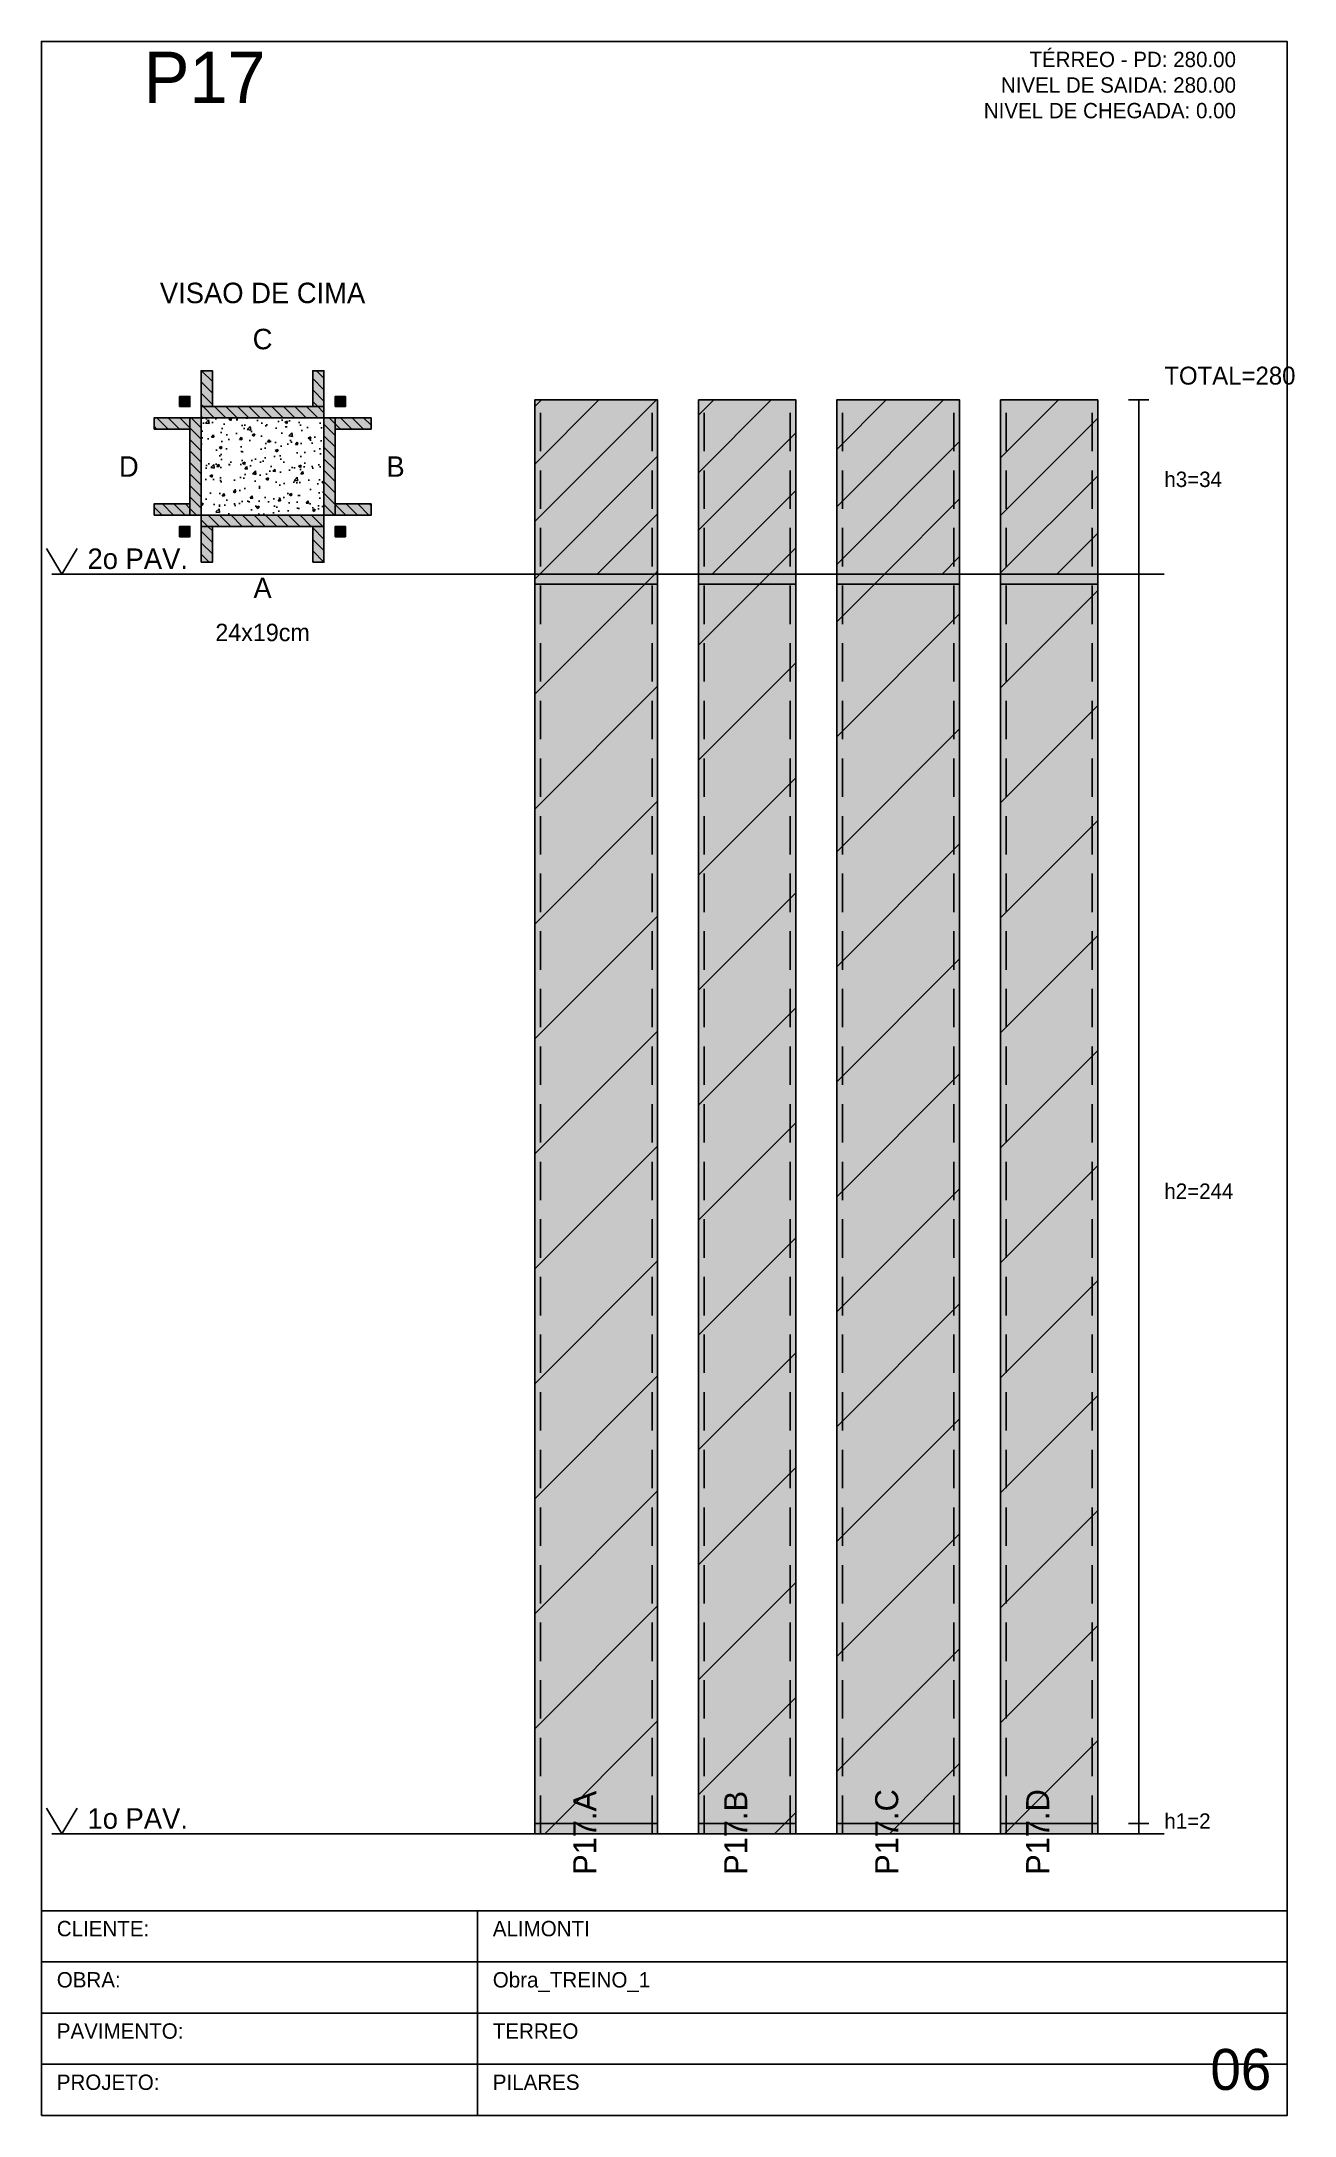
# Model space of a CAD drawing. Header units: metres. Extents: x 0 to 2088, y 0 to 2105.
# Drawn here: x 0 to 244.8, y 425 to 830 of the extents above; entities that cross this region are included whole.
import ezdxf
from ezdxf.enums import TextEntityAlignment as Align

# ---------------------------------------------------------------- set-up
doc = ezdxf.new("R2010")
doc.units = ezdxf.units.M
doc.linetypes.add('HIDDEN', pattern=[0.375, 0.25, -0.125])
for name, color, linetype in [('BORDA_CELULA', 9, 'Continuous'), ('CARIMBO', 9, 'Continuous'), ('CHAPA', 1, 'Continuous'), ('CONCRETO', 4, 'Continuous'), ('COTA', 241, 'Continuous'), ('Hachura', 251, 'Continuous'), ('LABEL_ID', 3, 'Continuous'), ('Nivel', 4, 'Continuous'), ('NOMENCLATURA', 1, 'Continuous'), ('Paineis', 200, 'Continuous'), ('SARR_2.2x7', 40, 'Continuous'), ('Texto Secao', 2, 'Continuous'), ('TEXTO_GERAL', 2, 'Continuous')]:
    doc.layers.add(name, color=color, linetype=linetype)

msp = doc.modelspace()

# ---------------------------------------------------------------- texts
at = {"layer": 'CARIMBO', "color": 9}
for s, p in [('CLIENTE:', (3, 460)), ('OBRA:', (3, 450)), ('PAVIMENTO:', (3, 440)), ('PROJETO:', (3, 430))]:
    msp.add_text(s, height=3, dxfattribs=at).set_placement(p)
at = {"layer": 'COTA', "color": 8}
for s, height, p in [('TOTAL=280', 3.5, (219.4, 763)), ('h3=34', 3, (219.4, 743)), ('h2=244', 3, (219.4, 604)), ('h1=2', 3, (219.4, 481))]:
    msp.add_text(s, height=height, dxfattribs=at).set_placement(p)
at = {"layer": 'Cota Secao (2x)', "color": 4}
msp.add_text('24x19cm', height=3.4, dxfattribs=at).set_placement((43.2, 716.3), align=Align.TOP_CENTER)
at = {"layer": 'LABEL_ID', "color": 3}
msp.add_text('06', height=8, dxfattribs=at).set_placement((228.4, 430))
at = {"layer": 'Nivel', "color": 4}
for s, p in [('2o PAV.', (9, 727)), ('1o PAV.', (9, 481))]:
    msp.add_text(s, height=4, dxfattribs=at).set_placement(p)
at = {"layer": 'NOMENCLATURA', "color": 1}
msp.add_text('P17', height=10, dxfattribs=at).set_placement((20, 818))
at = {"layer": 'Texto Secao', "color": 2}
for s, p in [('VISAO DE CIMA', (43.2, 777.7)), ('C', (43.2, 768.7))]:
    msp.add_text(s, height=4, dxfattribs=at).set_placement(p, align=Align.BOTTOM_CENTER)
msp.add_text('D', height=4, dxfattribs=at).set_placement((19, 747), align=Align.MIDDLE_RIGHT)
msp.add_text('B', height=4, dxfattribs=at).set_placement((67.4, 747), align=Align.MIDDLE_LEFT)
msp.add_text('A', height=4, dxfattribs=at).set_placement((43.2, 725.3), align=Align.TOP_CENTER)
for s, p in [('P17.A', (108.4, 472)), ('P17.B', (137.9, 472)), ('P17.C', (167.4, 472)), ('P17.D', (196.9, 472))]:
    msp.add_text(s, height=4.5, rotation=90, dxfattribs=at).set_placement(p)
at = {"layer": 'TEXTO_GERAL', "color": 2}
for s, p in [('TÉRREO - PD: 280.00', (233.4, 825)), ('NIVEL DE SAIDA: 280.00', (233.4, 820)), ('NIVEL DE CHEGADA: 0.00', (233.4, 815))]:
    msp.add_text(s, height=3, dxfattribs=at).set_placement(p, align=Align.RIGHT)
for s, p in [('ALIMONTI', (88.19, 460)), ('Obra_TREINO_1', (88.19, 450)), ('TERREO', (88.19, 440)), ('PILARES', (88.19, 430))]:
    msp.add_text(s, height=3, dxfattribs=at).set_placement(p)

# ---------------------------------------------------------------- hatches: boundary and pattern name
at = {"layer": 'CHAPA'}
for points in [[(27, 758.7), (29, 758.7), (29, 760.7), (27, 760.7)], [(57.4, 758.7), (59.4, 758.7), (59.4, 760.7), (57.4, 760.7)], [(27, 733.3), (29, 733.3), (29, 735.3), (27, 735.3)], [(57.4, 733.3), (59.4, 733.3), (59.4, 735.3), (57.4, 735.3)]]:
    msp.add_hatch(color=1, dxfattribs=at).paths.add_polyline_path(points)
at = {"layer": 'COTA'}
h = msp.add_hatch(dxfattribs=at)
h.set_pattern_fill('AR-CONC', color=256, scale=0.03)
h.paths.add_polyline_path([(31.2, 737.5), (55.2, 737.5), (55.2, 756.5), (31.2, 756.5)])
at = {"layer": 'Hachura'}
for points in [[(96.4, 726), (120.4, 726), (120.4, 760), (96.4, 760)], [(128.4, 726), (147.4, 726), (147.4, 760), (128.4, 760)], [(155.4, 726), (179.4, 726), (179.4, 760), (155.4, 760)], [(187.4, 726), (206.4, 726), (206.4, 760), (187.4, 760)], [(96.4, 480), (120.4, 480), (120.4, 726), (96.4, 726)], [(128.4, 480), (147.4, 480), (147.4, 726), (128.4, 726)], [(155.4, 480), (179.4, 480), (179.4, 726), (155.4, 726)], [(187.4, 480), (206.4, 480), (206.4, 726), (187.4, 726)]]:
    msp.add_hatch(color=256, dxfattribs=at).paths.add_polyline_path(points)
h = msp.add_hatch(dxfattribs=at)
h.set_pattern_fill('ANSI31', color=256, scale=2.5)
h.paths.add_polyline_path([(96.4, 726), (120.4, 726), (120.4, 760), (96.4, 760)])
h = msp.add_hatch(dxfattribs=at)
h.set_pattern_fill('ANSI31', color=256, scale=2.5)
h.paths.add_polyline_path([(128.4, 726), (147.4, 726), (147.4, 760), (128.4, 760)])
h = msp.add_hatch(dxfattribs=at)
h.set_pattern_fill('ANSI31', color=256, scale=2.5)
h.paths.add_polyline_path([(155.4, 726), (179.4, 726), (179.4, 760), (155.4, 760)])
h = msp.add_hatch(dxfattribs=at)
h.set_pattern_fill('ANSI31', color=256, scale=2.5)
h.paths.add_polyline_path([(187.4, 726), (206.4, 726), (206.4, 760), (187.4, 760)])
h = msp.add_hatch(dxfattribs=at)
h.set_pattern_fill('ANSI31', color=256, scale=5)
h.paths.add_polyline_path([(96.4, 480), (120.4, 480), (120.4, 726), (96.4, 726)])
h = msp.add_hatch(dxfattribs=at)
h.set_pattern_fill('ANSI31', color=256, scale=5)
h.paths.add_polyline_path([(128.4, 480), (147.4, 480), (147.4, 726), (128.4, 726)])
h = msp.add_hatch(dxfattribs=at)
h.set_pattern_fill('ANSI31', color=256, scale=5)
h.paths.add_polyline_path([(155.4, 480), (179.4, 480), (179.4, 726), (155.4, 726)])
h = msp.add_hatch(dxfattribs=at)
h.set_pattern_fill('ANSI31', color=256, scale=5)
h.paths.add_polyline_path([(187.4, 480), (206.4, 480), (206.4, 726), (187.4, 726)])
at = {"layer": 'Paineis'}
for points in [[(31.2, 756.5), (55.2, 756.5), (55.2, 758.7), (31.2, 758.7)], [(29, 737.5), (31.2, 737.5), (31.2, 756.5), (29, 756.5)], [(55.2, 737.5), (57.4, 737.5), (57.4, 756.5), (55.2, 756.5)], [(31.2, 735.3), (55.2, 735.3), (55.2, 737.5), (31.2, 737.5)]]:
    msp.add_hatch(color=256, dxfattribs=at).paths.add_polyline_path(points)
h = msp.add_hatch(dxfattribs=at)
h.set_pattern_fill('ANSI31', color=256, scale=0.5, angle=270)
h.paths.add_polyline_path([(31.2, 756.5), (55.2, 756.5), (55.2, 758.7), (31.2, 758.7)])
h = msp.add_hatch(dxfattribs=at)
h.set_pattern_fill('ANSI31', color=256, scale=0.5, angle=270)
h.paths.add_polyline_path([(29, 737.5), (31.2, 737.5), (31.2, 756.5), (29, 756.5)])
h = msp.add_hatch(dxfattribs=at)
h.set_pattern_fill('ANSI31', color=256, scale=0.5, angle=270)
h.paths.add_polyline_path([(55.2, 737.5), (57.4, 737.5), (57.4, 756.5), (55.2, 756.5)])
h = msp.add_hatch(dxfattribs=at)
h.set_pattern_fill('ANSI31', color=256, scale=0.5, angle=270)
h.paths.add_polyline_path([(31.2, 735.3), (55.2, 735.3), (55.2, 737.5), (31.2, 737.5)])
at = {"layer": 'SARR_2.2x7'}
for points in [[(31.2, 758.7), (33.4, 758.7), (33.4, 765.7), (31.2, 765.7)], [(53, 758.7), (55.2, 758.7), (55.2, 765.7), (53, 765.7)], [(22, 754.3), (29, 754.3), (29, 756.5), (22, 756.5)], [(57.4, 754.3), (64.4, 754.3), (64.4, 756.5), (57.4, 756.5)], [(22, 737.5), (29, 737.5), (29, 739.7), (22, 739.7)], [(57.4, 737.5), (64.4, 737.5), (64.4, 739.7), (57.4, 739.7)], [(31.2, 728.3), (33.4, 728.3), (33.4, 735.3), (31.2, 735.3)], [(53, 728.3), (55.2, 728.3), (55.2, 735.3), (53, 735.3)]]:
    msp.add_hatch(color=256, dxfattribs=at).paths.add_polyline_path(points)
h = msp.add_hatch(dxfattribs=at)
h.set_pattern_fill('ANSI31', color=256, scale=0.5, angle=270)
h.paths.add_polyline_path([(31.2, 758.7), (33.4, 758.7), (33.4, 765.7), (31.2, 765.7)])
h = msp.add_hatch(dxfattribs=at)
h.set_pattern_fill('ANSI31', color=256, scale=0.5, angle=270)
h.paths.add_polyline_path([(53, 758.7), (55.2, 758.7), (55.2, 765.7), (53, 765.7)])
h = msp.add_hatch(dxfattribs=at)
h.set_pattern_fill('ANSI31', color=256, scale=0.5, angle=270)
h.paths.add_polyline_path([(22, 754.3), (29, 754.3), (29, 756.5), (22, 756.5)])
h = msp.add_hatch(dxfattribs=at)
h.set_pattern_fill('ANSI31', color=256, scale=0.5, angle=270)
h.paths.add_polyline_path([(57.4, 754.3), (64.4, 754.3), (64.4, 756.5), (57.4, 756.5)])
h = msp.add_hatch(dxfattribs=at)
h.set_pattern_fill('ANSI31', color=256, scale=0.5, angle=270)
h.paths.add_polyline_path([(22, 737.5), (29, 737.5), (29, 739.7), (22, 739.7)])
h = msp.add_hatch(dxfattribs=at)
h.set_pattern_fill('ANSI31', color=256, scale=0.5, angle=270)
h.paths.add_polyline_path([(57.4, 737.5), (64.4, 737.5), (64.4, 739.7), (57.4, 739.7)])
h = msp.add_hatch(dxfattribs=at)
h.set_pattern_fill('ANSI31', color=256, scale=0.5, angle=270)
h.paths.add_polyline_path([(31.2, 728.3), (33.4, 728.3), (33.4, 735.3), (31.2, 735.3)])
h = msp.add_hatch(dxfattribs=at)
h.set_pattern_fill('ANSI31', color=256, scale=0.5, angle=270)
h.paths.add_polyline_path([(53, 728.3), (55.2, 728.3), (55.2, 735.3), (53, 735.3)])

# ---------------------------------------------------------------- linework, layer by layer
at = {"layer": 'BORDA_CELULA', "color": 9}
msp.add_lwpolyline([(0, 425), (243.4, 425), (243.4, 830), (0, 830)], close=True, dxfattribs=at)
at = {"layer": 'CARIMBO', "color": 40}
for p, q in [((85.19, 425), (85.19, 465)), ((0, 455), (243.4, 455)), ((0, 445), (243.4, 445)), ((0, 435), (243.4, 435))]:
    msp.add_line(p, q, dxfattribs=at)
msp.add_lwpolyline([(0, 425), (243.4, 425), (243.4, 465), (0, 465)], close=True, dxfattribs=at)
at = {"layer": 'CHAPA', "color": 1}
for points in [[(27, 758.7), (29, 758.7), (29, 760.7), (27, 760.7)], [(57.4, 758.7), (59.4, 758.7), (59.4, 760.7), (57.4, 760.7)], [(27, 733.3), (29, 733.3), (29, 735.3), (27, 735.3)], [(57.4, 733.3), (59.4, 733.3), (59.4, 735.3), (57.4, 735.3)]]:
    msp.add_lwpolyline(points, close=True, dxfattribs=at)
at = {"layer": 'CONCRETO', "color": 4}
msp.add_lwpolyline([(31.2, 737.5), (55.2, 737.5), (55.2, 756.5), (31.2, 756.5)], close=True, dxfattribs=at)
at = {"layer": 'COTA', "color": 8}
for p, q in [((212.4, 760), (216.4, 760)), ((214.4, 480), (214.4, 760)), ((212.4, 726), (216.4, 726)), ((212.4, 726), (216.4, 726)), ((212.4, 482), (216.4, 482)), ((212.4, 482), (216.4, 482)), ((212.4, 480), (216.4, 480))]:
    msp.add_line(p, q, dxfattribs=at)
at = {"layer": 'Nivel', "color": 4}
for p, q in [((1, 731), (4, 726)), ((7, 731), (4, 726)), ((2, 726), (219.4, 726)), ((1, 485), (4, 480)), ((7, 485), (4, 480)), ((2, 480), (219.4, 480))]:
    msp.add_line(p, q, dxfattribs=at)
at = {"layer": 'Paineis'}
for p, q in [((96.4, 724), (120.4, 724)), ((128.4, 724), (147.4, 724)), ((155.4, 724), (179.4, 724)), ((187.4, 724), (206.4, 724)), ((96.4, 482), (120.4, 482)), ((128.4, 482), (147.4, 482)), ((155.4, 482), (179.4, 482)), ((187.4, 482), (206.4, 482))]:
    msp.add_line(p, q, dxfattribs=at)
for points in [[(31.2, 756.5), (55.2, 756.5), (55.2, 758.7), (31.2, 758.7)], [(96.4, 726), (120.4, 726), (120.4, 760), (96.4, 760)], [(128.4, 726), (147.4, 726), (147.4, 760), (128.4, 760)], [(155.4, 726), (179.4, 726), (179.4, 760), (155.4, 760)], [(187.4, 726), (206.4, 726), (206.4, 760), (187.4, 760)], [(29, 737.5), (31.2, 737.5), (31.2, 756.5), (29, 756.5)], [(55.2, 737.5), (57.4, 737.5), (57.4, 756.5), (55.2, 756.5)], [(31.2, 735.3), (55.2, 735.3), (55.2, 737.5), (31.2, 737.5)], [(96.4, 480), (120.4, 480), (120.4, 726), (96.4, 726)], [(128.4, 480), (147.4, 480), (147.4, 726), (128.4, 726)], [(155.4, 480), (179.4, 480), (179.4, 726), (155.4, 726)], [(187.4, 480), (206.4, 480), (206.4, 726), (187.4, 726)]]:
    msp.add_lwpolyline(points, close=True, dxfattribs=at)
at = {"layer": 'SARR_2.2x7', "linetype": 'HIDDEN', "ltscale": 30}
for p, q in [((97.5, 480), (97.5, 760)), ((119.3, 480), (119.3, 760)), ((129.5, 480), (129.5, 760)), ((146.3, 480), (146.3, 760)), ((156.5, 480), (156.5, 760)), ((178.3, 480), (178.3, 760)), ((188.5, 480), (188.5, 760)), ((205.3, 480), (205.3, 760))]:
    msp.add_line(p, q, dxfattribs=at)
at = {"layer": 'SARR_2.2x7'}
for points in [[(31.2, 758.7), (33.4, 758.7), (33.4, 765.7), (31.2, 765.7)], [(53, 758.7), (55.2, 758.7), (55.2, 765.7), (53, 765.7)], [(22, 754.3), (29, 754.3), (29, 756.5), (22, 756.5)], [(57.4, 754.3), (64.4, 754.3), (64.4, 756.5), (57.4, 756.5)], [(22, 737.5), (29, 737.5), (29, 739.7), (22, 739.7)], [(57.4, 737.5), (64.4, 737.5), (64.4, 739.7), (57.4, 739.7)], [(31.2, 728.3), (33.4, 728.3), (33.4, 735.3), (31.2, 735.3)], [(53, 728.3), (55.2, 728.3), (55.2, 735.3), (53, 735.3)]]:
    msp.add_lwpolyline(points, close=True, dxfattribs=at)

msp.set_redraw_order([(e.dxf.handle, doc.entitydb.next_handle()) for e in msp.query("TEXT MTEXT ATTDEF DIMENSION ARC_DIMENSION")])  # texts and dimensions are drawn at this point

doc.saveas('drawing.dxf')
